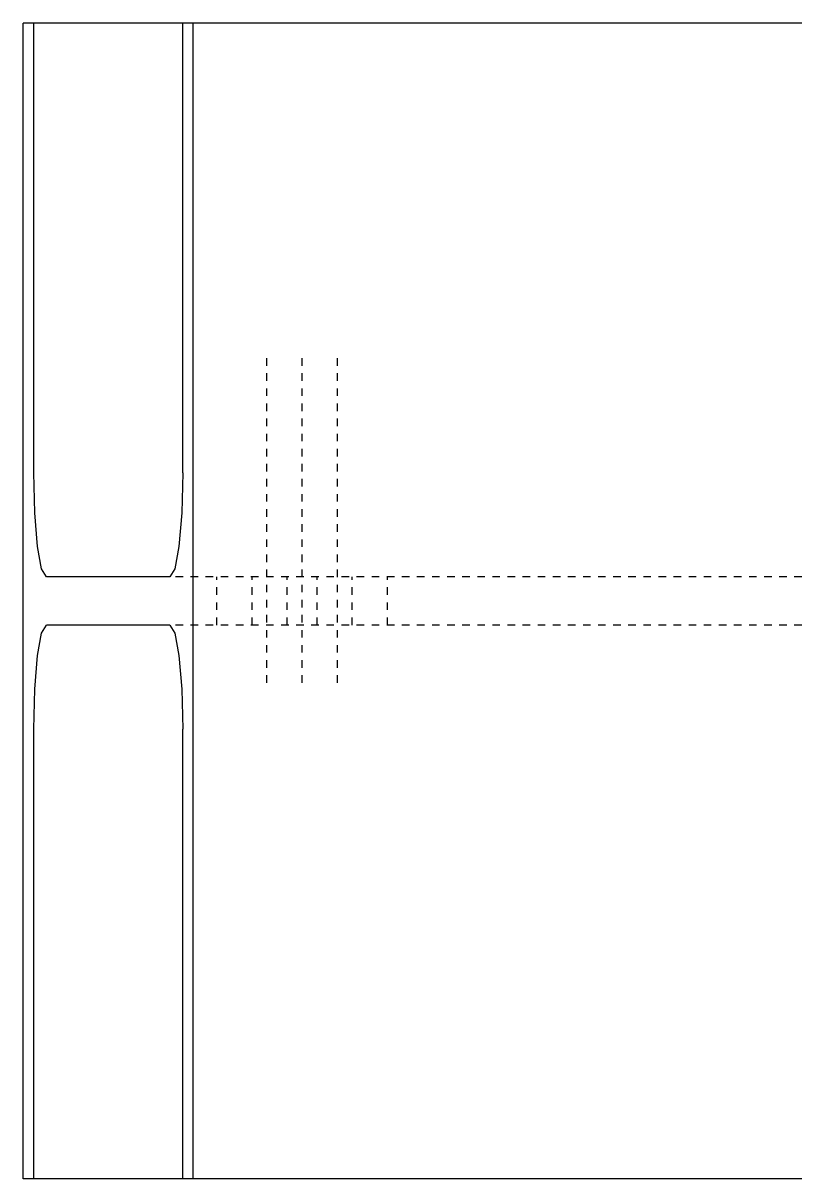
# Model space of a CAD drawing. Header units: millimetres. Extents: x 9 to 63589, y 10 to 4935.
# Drawn here: x 21725.5 to 21927.8, y 15.6 to 315.6 of the extents above; entities that cross this region are included whole.
import ezdxf

# ---------------------------------------------------------------- set-up
doc = ezdxf.new("R2010")
doc.units = ezdxf.units.MM
doc.linetypes.add('DXK_LINE_DOT2', pattern=[3.9198, 1.9599, -1.9599])
doc.layers.add('STÅL', color=7, linetype='Continuous')

msp = doc.modelspace()

# ---------------------------------------------------------------- linework, layer by layer
at = {"layer": 'STÅL', "color": 2, "linetype": 'Continuous'}
for p, q in [((21927.75, 315.6), (21725.51, 315.6)), ((21725.51, 15.6), (21725.51, 315.6)), ((21728.27, 198.85), (21728.27, 315.6)), ((21766.95, 198.85), (21766.95, 315.6)), ((21769.71, 15.6), (21769.71, 315.6)), ((21728.52, 188.52), (21728.27, 198.85)), ((21766.95, 198.85), (21766.7, 188.52)), ((21729.24, 179.76), (21728.52, 188.52)), ((21766.7, 188.52), (21765.98, 179.76)), ((21730.32, 173.91), (21729.24, 179.76)), ((21765.98, 179.76), (21764.9, 173.91)), ((21731.59, 171.85), (21730.32, 173.91)), ((21763.63, 171.85), (21731.59, 171.85)), ((21764.9, 173.91), (21763.63, 171.85)), ((21730.32, 157.29), (21731.59, 159.35)), ((21763.63, 159.35), (21731.59, 159.35)), ((21763.63, 159.35), (21764.9, 157.29)), ((21729.24, 151.44), (21730.32, 157.29)), ((21764.9, 157.29), (21765.98, 151.44)), ((21728.52, 142.68), (21729.24, 151.44)), ((21765.98, 151.44), (21766.7, 142.68)), ((21728.27, 132.35), (21728.52, 142.68)), ((21766.7, 142.68), (21766.95, 132.35)), ((21728.27, 15.6), (21728.27, 132.35)), ((21766.95, 15.6), (21766.95, 132.35)), ((21927.75, 15.6), (21725.51, 15.6))]:
    msp.add_line(p, q, dxfattribs=at)
at = {"layer": 'STÅL', "color": 96, "linetype": 'DXK_LINE_DOT2'}
for p, q in [((21788.84, 144.35), (21788.84, 229.35)), ((21797.98, 144.35), (21797.98, 229.35)), ((21807.12, 144.35), (21807.12, 229.35)), ((21775.84, 159.35), (21775.84, 171.85)), ((21784.98, 159.35), (21784.98, 171.85)), ((21794.12, 159.35), (21794.12, 171.85)), ((21801.84, 159.35), (21801.84, 171.85)), ((21810.98, 159.35), (21810.98, 171.85)), ((21820.12, 159.35), (21820.12, 171.85))]:
    msp.add_line(p, q, dxfattribs=at)
at = {"layer": 'STÅL', "color": 7, "linetype": 'DXK_LINE_DOT2'}
for p, q in [((21927.75, 171.85), (21763.63, 171.85)), ((21927.75, 159.35), (21763.63, 159.35))]:
    msp.add_line(p, q, dxfattribs=at)

doc.saveas('drawing.dxf')
